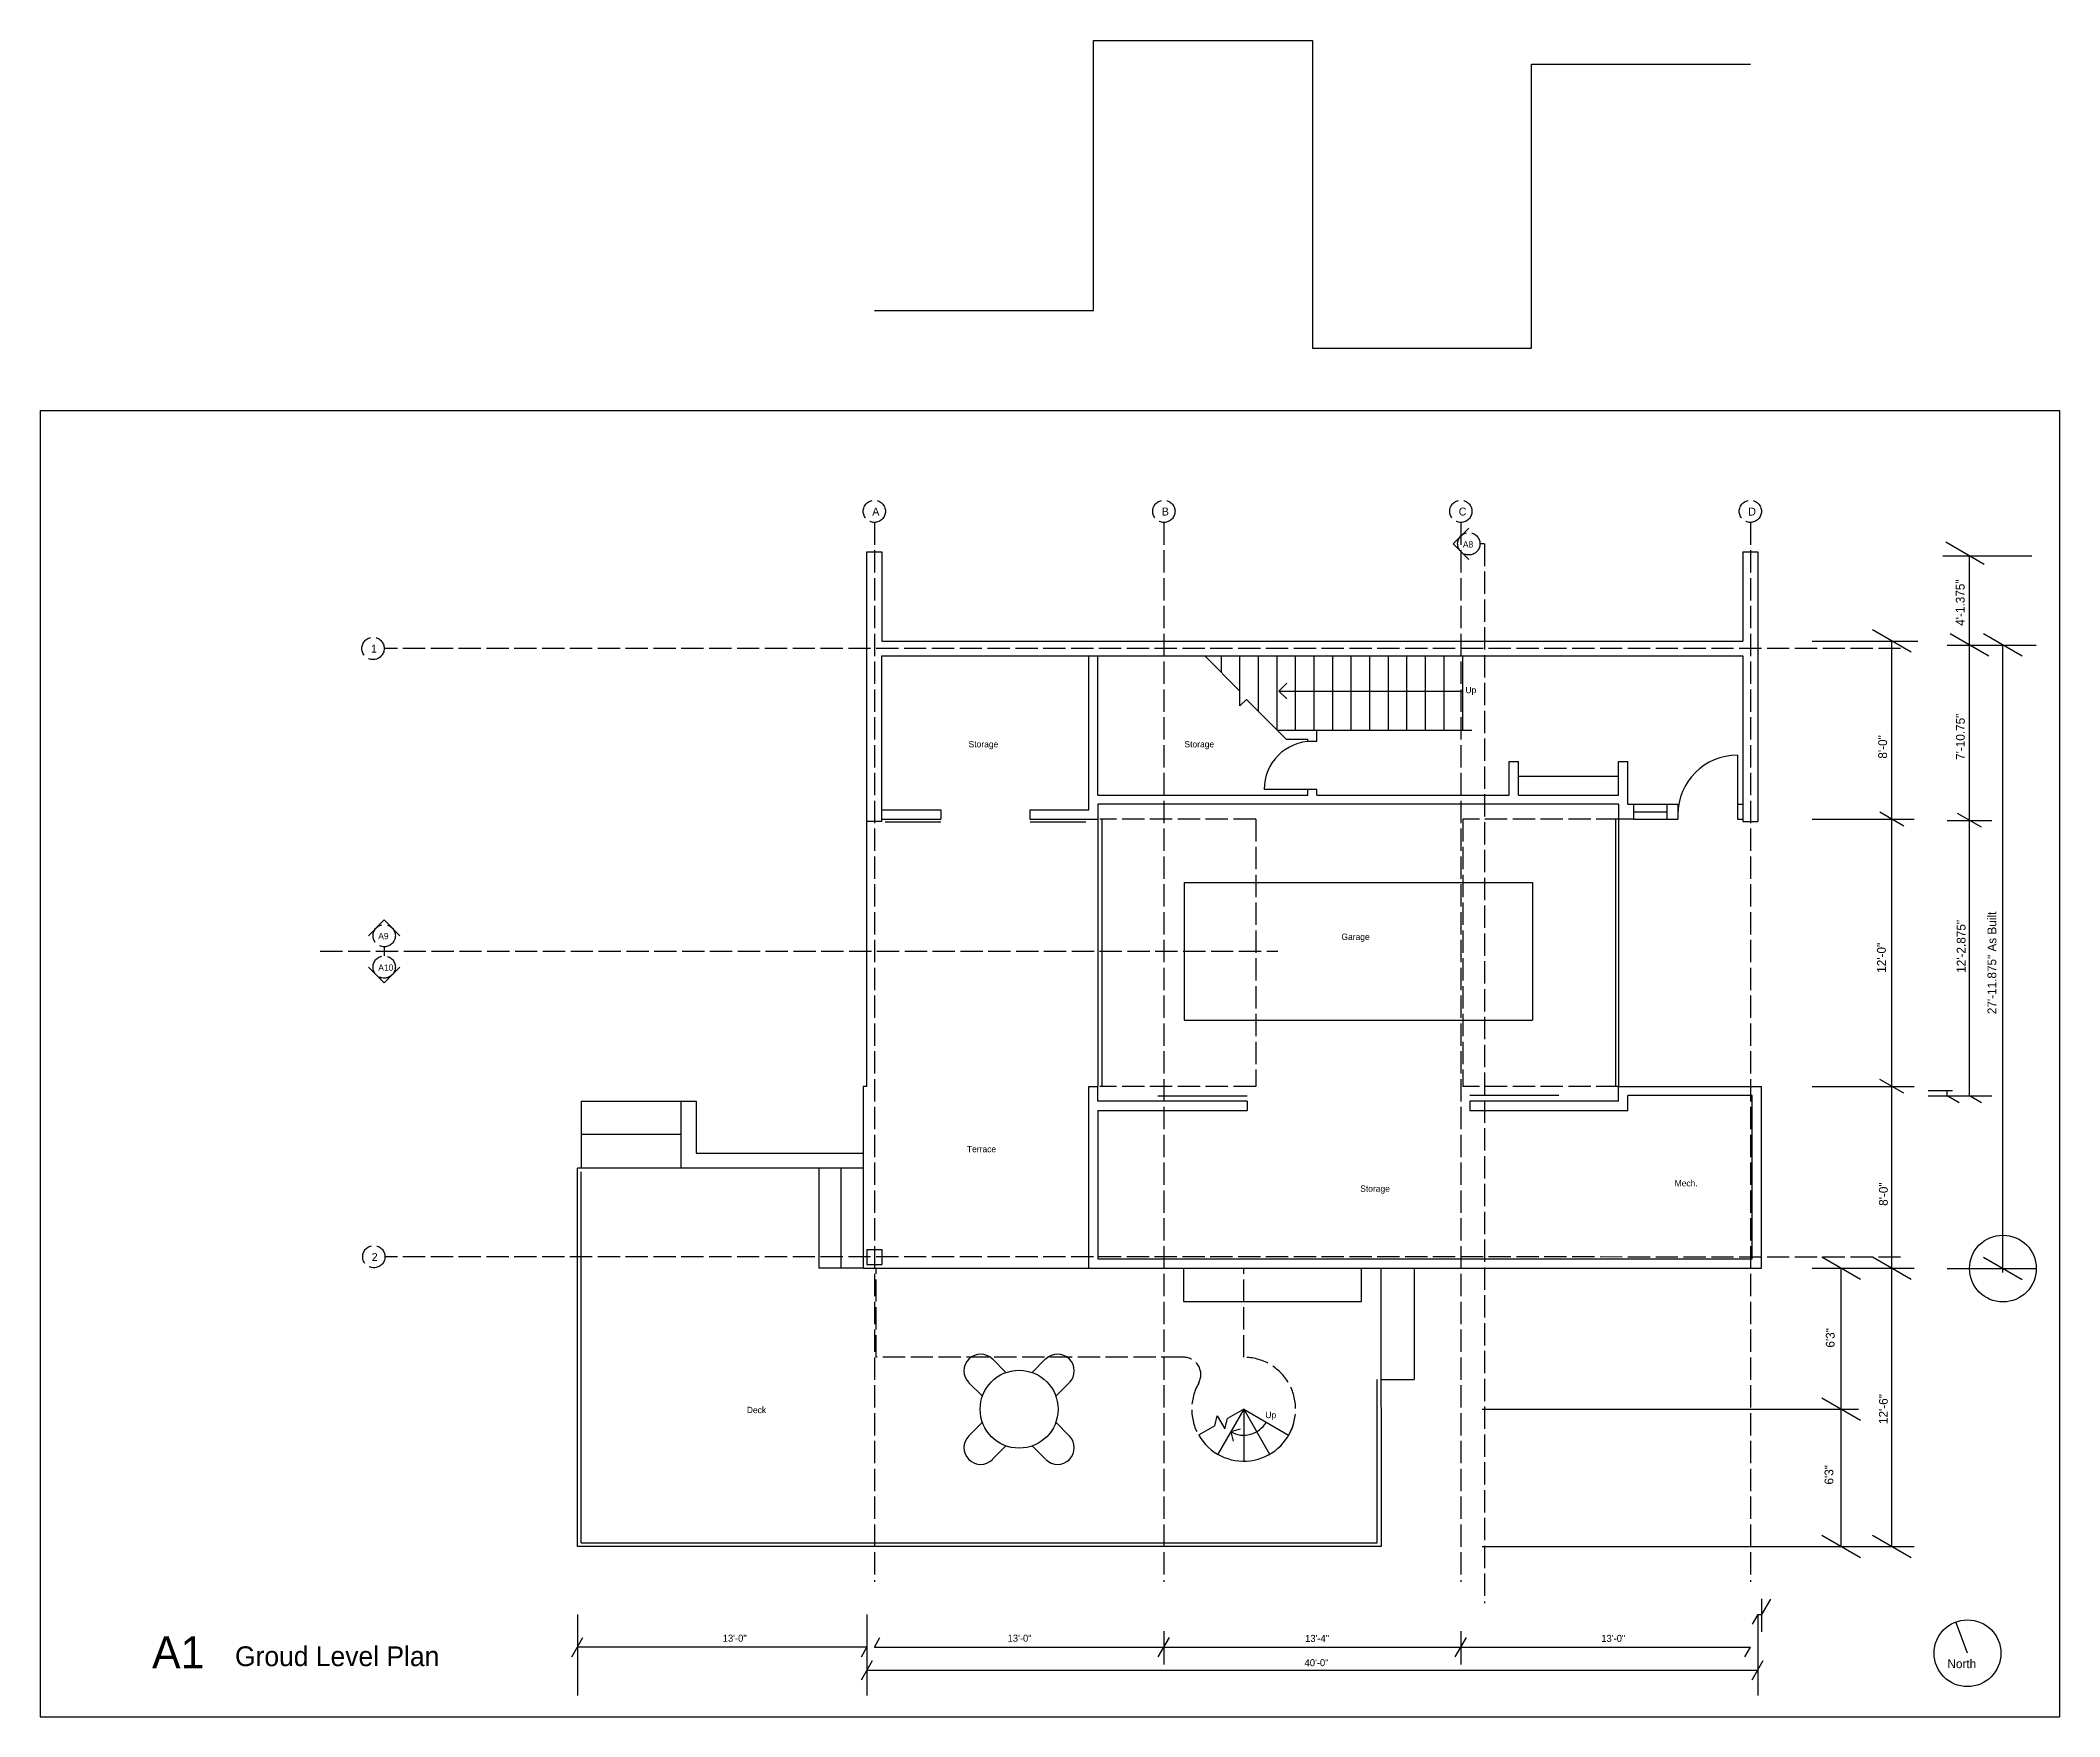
# Model space of a CAD drawing. Header units: inches. Extents: x 967 to 7501, y 257 to 3634.
# Drawn here: x 967 to 2055, y 2730 to 3634 of the extents above; entities that cross this region are included whole.
import ezdxf

# ---------------------------------------------------------------- set-up
doc = ezdxf.new("R2010")
doc.units = ezdxf.units.IN
doc.header["$MEASUREMENT"] = 0
doc.linetypes.add('ACAD_ISO02W100', pattern=[15, 12, -3])
for name, color, linetype in [('const', 7, 'Continuous'), ('e1', 7, 'Continuous'), ('e2', 251, 'Continuous'), ('glass', 172, 'Continuous'), ('grid', 252, 'ACAD_ISO02W100'), ('millwork', 253, 'Continuous'), ('soffit', 253, 'ACAD_ISO02W100'), ('stairs', 140, 'Continuous'), ('walls', 7, 'Continuous')]:
    doc.layers.add(name, color=color, linetype=linetype)

msp = doc.modelspace()

# ---------------------------------------------------------------- texts
at = {"layer": 'const', "attachment_point": 1}
for s, insert, char_height, width in [('A', (1415.2, 3381.9), 4.26, 1625.197), ('B', (1571.2, 3381.9), 4.26, 1625.197), ('C', (1731.2, 3381.9), 4.26, 1625.197), ('D', (1887.2, 3381.9), 4.26, 1625.197), ('A8', (1733.4, 3363.8), 3.41, 1300.158), ('1', (1145.1, 3308), 4.26, 1625.197), ('\\pt3.4098;Up', (1734.8, 3285.3), 3.41, 1300.158), ('\\pt3.4098;Storage', (1467.1, 3256.1), 3.41, 1300.158), ('\\pt3.4098;Storage', (1583.4, 3256.1), 3.41, 1300.158), ('A9', (1149, 3152.7), 3.41, 1300.158), ('\\pt3.4098;Garage', (1668, 3152.3), 3.41, 1300.158), ('A10', (1149, 3135.7), 3.41, 1300.158), ('\\pt3.4098;Terrace', (1466.2, 3037.9), 3.41, 1300.158), ('\\pt3.4098;Storage', (1678.1, 3016.6), 3.41, 1300.158), ('\\pt3.4098;Mech.', (1847.5, 3019.5), 3.41, 1300.158), ('2', (1145.5, 2980.2), 4.26, 1625.197), ('\\pt3.4098;Deck', (1347.6, 2897.3), 3.41, 1300.158), ('\\pt3.4098;Up', (1627, 2894.6), 3.41, 1300.158), ('13\'-0"', (1334.6, 2774.5), 3.79, 1444.62), ('13\'-0"', (1488.1, 2774.5), 3.79, 1444.62), ('13\'-4"', (1648.4, 2774.4), 3.79, 1444.62), ('13\'-0"', (1808, 2774.4), 3.79, 1444.62), ('A1', (1027.1, 2773.6), 17.26, 6582.049), ('Groud Level Plan', (1071.8, 2768.2), 10.656, 4062.993), ('40\'-0"', (1648.1, 2761.3), 3.79, 1444.62), ('North', (1994.5, 2761.2), 4.74, 1805.775)]:
    msp.add_mtext(s, dxfattribs=dict(at, insert=insert, char_height=char_height, width=width))
at = {"layer": 'const', "width": 1805.775, "attachment_point": 1, "rotation": 90}
for s, insert, char_height in [('4\'-1.375"', (1999, 3318.2), 4.74), ('7\'-10.75"', (1999.1, 3245.9), 4.74), ('8\'-0"', (1957.2, 3246.6), 4.74), ('12\'-2.875"', (1999.5, 3131.2), 4.74), ('27\'-11.875" As Built', (2016.1, 3108.9), 4.736), ('12\'-0"', (1956.6, 3131.2), 4.74), ('8\'-0"', (1957.6, 3005.6), 4.74), ('6\'3"', (1929, 2929.2), 4.74), ('12\'-6"', (1957.6, 2888), 4.74), ('6\'3"', (1928.3, 2855.4), 4.74)]:
    msp.add_mtext(s, dxfattribs=dict(at, insert=insert, char_height=char_height))

# ---------------------------------------------------------------- linework, layer by layer
for p, q in [((966.9, 3434.3), (2054.9, 3434.3)), ((966.9, 3434.3), (966.9, 2730.3)), ((2054.9, 3434.3), (2054.9, 2730.3)), ((966.9, 2730.3), (2054.9, 2730.3))]:
    msp.add_line(p, q)
at = {"layer": 'const'}
for p, q in [((2014.3, 3351.2), (1993.6, 3363.2)), ((2040, 3355.8), (1992, 3355.8)), ((2006.4, 3064.9), (2006.4, 3355.8)), ((1974.9, 3304), (1954.1, 3316)), ((1964.5, 2822), (1964.5, 3310)), ((1994.4, 3307.8), (2042.4, 3307.8)), ((2016.8, 3301.8), (1996, 3313.8)), ((2034.8, 3301.8), (2014, 3313.8)), ((2024.4, 2969.6), (2024.4, 3307.8)), ((1921.7, 3214), (1976.5, 3214)), ((1971, 3210.3), (1958.1, 3217.7)), ((1994.4, 3213.3), (2018.4, 3213.3)), ((2012.8, 3209.6), (1999.9, 3217)), ((1921.7, 3070), (1976.5, 3070)), ((1971, 3066.3), (1958.1, 3073.7)), ((1984.2, 3067.8), (1997.3, 3067.8)), ((1984.2, 3064.9), (2018.4, 3064.9)), ((1994.4, 3064.9), (1994.4, 3067.8)), ((2000.8, 3061.2), (1994.4, 3064.9)), ((2012.8, 3061.2), (2006.4, 3064.9)), ((1921.7, 2972), (1976.5, 2972)), ((1947.6, 2966), (1926.8, 2978)), ((1937.2, 2822), (1937.2, 2972)), ((1974.9, 2966), (1954.1, 2978)), ((1994.4, 2971.8), (2042.4, 2971.8)), ((2034.8, 2965.8), (2014, 2977.8)), ((1743.8, 2896), (1946.5, 2896)), ((1947.6, 2890), (1926.8, 2902)), ((1743.8, 2822), (1976.5, 2822)), ((1947.6, 2816), (1926.8, 2828)), ((1974.9, 2816), (1954.1, 2828)), ((1256.3, 2785.3), (1256.3, 2741.7)), ((1412.3, 2785.3), (1412.3, 2741.7)), ((1892.3, 2785.3), (1889.3, 2780.1)), ((1892.3, 2785.3), (1892.3, 2741.7)), ((1892.3, 2785.3), (1894.3, 2785.3)), ((1899.1, 2793.6), (1894.3, 2785.3)), ((1253.3, 2762.6), (1259.3, 2773)), ((1412.3, 2767.8), (1256.3, 2767.8)), ((1409.3, 2762.6), (1412.3, 2767.8)), ((1416.3, 2767.8), (1419.3, 2773)), ((1416.3, 2767.8), (1888.3, 2767.8)), ((1569.3, 2762.6), (1575.3, 2773)), ((1729.3, 2762.6), (1735.3, 2773)), ((1885.3, 2762.6), (1888.3, 2767.8)), ((1409.3, 2750.1), (1415.3, 2760.5)), ((1412.3, 2755.3), (1892.3, 2755.3)), ((1889.3, 2750.1), (1895.3, 2760.5))]:
    msp.add_line(p, q, dxfattribs=at)
at = {"layer": 'e1'}
msp.add_circle((2005.3, 2764.5), 18, dxfattribs=at)
at = {"layer": 'e2'}
for p, q in [((1745.1, 3362.4), (1742.6, 3362.4)), ((1412.3, 3070), (1412.3, 3212.8)), ((1412.3, 3070), (1410.3, 3070)), ((1410.3, 3070), (1410.3, 2972)), ((1410.3, 2972), (1531.8, 2972))]:
    msp.add_line(p, q, dxfattribs=at)
at = {"layer": 'glass'}
msp.add_line((1825.3, 3218), (1843.3, 3218), dxfattribs=at)
at = {"layer": 'grid'}
for p, q in [((1416.3, 3373.9), (1416.3, 2803)), ((1572.3, 3373.9), (1572.3, 2803)), ((1732.3, 3373.9), (1732.3, 2803)), ((1888.3, 3373.9), (1888.3, 2803)), ((1745.1, 3362.4), (1745.1, 2791.5)), ((1969.3, 3306), (1152.2, 3306)), ((1152.2, 3145.2), (1152.2, 3140.3)), ((1117.7, 3142.8), (1633.7, 3142.8)), ((1969.3, 2978), (1152.6, 2978.2))]:
    msp.add_line(p, q, dxfattribs=at)
for centre in [(1416.3, 3379.9), (1572.3, 3379.9), (1732.3, 3379.9), (1888.3, 3379.9), (1736.6, 3362.4), (1146.2, 3306), (1152.2, 3151.2), (1152.2, 3134.3), (1146.6, 2978.2)]:
    msp.add_circle(centre, 6, dxfattribs=at)
at = {"layer": 'millwork'}
for p, q in [((1881.3, 3248.5), (1881.3, 3216.5)), ((1817.3, 3237), (1763.3, 3237)), ((1825.3, 3222), (1843.3, 3222)), ((1825.3, 3214), (1843.3, 3214)), ((1258.3, 3062), (1312.3, 3062)), ((1258.3, 3062), (1258.3, 3026)), ((1312.3, 3062), (1320.3, 3062)), ((1312.3, 3026), (1312.3, 3062)), ((1320.3, 3062), (1320.3, 3034)), ((1617.1, 3064.7), (1569.1, 3064.7)), ((1785.1, 3065.1), (1737.1, 3065.1)), ((1312.3, 3044), (1258.3, 3044)), ((1256.3, 2822), (1256.3, 3026)), ((1312.3, 3026), (1256.3, 3026)), ((1410.3, 3026), (1312.3, 3026)), ((1320.3, 3034), (1410.3, 3034)), ((1386.3, 3026), (1386.3, 2972)), ((1398.3, 3026), (1398.3, 2972)), ((1258.3, 2824), (1258.3, 3024)), ((1410.3, 2972), (1386.3, 2972)), ((1582.8, 2972), (1582.8, 2954)), ((1678.8, 2954), (1678.8, 2972)), ((1689.2, 2972), (1689.3, 2822)), ((1707.2, 2972), (1707.2, 2912)), ((1582.8, 2954), (1678.8, 2954)), ((1480, 2923.1), (1487.2, 2915.8)), ((1508.6, 2923.1), (1501.3, 2915.8)), ((1467.2, 2910.3), (1474.5, 2903.1)), ((1521.3, 2910.3), (1514.1, 2903.1)), ((1687.3, 2824), (1687.3, 2912)), ((1689.2, 2912), (1707.2, 2912)), ((1615.3, 2896), (1601.3, 2871.8)), ((1615.3, 2896), (1606.6, 2891)), ((1615.3, 2896), (1639.5, 2882)), ((1615.3, 2896), (1629.3, 2871.8)), ((1467.2, 2881.7), (1474.5, 2889)), ((1521.3, 2881.7), (1514.1, 2889)), ((1599.7, 2887), (1591, 2882)), ((1599.7, 2887), (1601.1, 2892.5)), ((1601.1, 2892.5), (1605.1, 2885.5)), ((1605.1, 2885.5), (1606.6, 2891)), ((1613.5, 2885.3), (1608.3, 2883.9)), ((1608.3, 2883.9), (1609.7, 2878.7)), ((1480, 2869), (1487.2, 2876.2)), ((1508.6, 2869), (1501.3, 2876.2)), ((1689.3, 2822), (1256.3, 2822)), ((1258.3, 2824), (1687.3, 2824))]:
    msp.add_line(p, q, dxfattribs=at)
msp.add_circle((2024.4, 2971.8), 18, dxfattribs=at)
for centre, radius, start, end in [((1652.3, 3230), 26, 90, 180), ((1881.3, 3216.5), 32, 90, 180), ((1473.6, 2916.7), 9, 45, 225), ((1515, 2916.7), 9, 315, 135), ((1615.3, 2896), 28, 210, 345), ((1615.3, 2896), 14, 240, 330), ((1473.6, 2875.3), 9, 135, 315), ((1515, 2875.3), 9, 225, 45)]:
    msp.add_arc(centre, radius, start, end, dxfattribs=at)
at = {"layer": 'soffit'}
for p, q in [((1621.8, 3214), (1537.8, 3214)), ((1621.8, 3214), (1621.8, 3070)), ((1817.3, 3214), (1733.3, 3214)), ((1733.3, 3214), (1733.3, 3070)), ((1621.8, 3070), (1537.8, 3070)), ((1817.3, 3070), (1733.3, 3070)), ((1417.3, 2924), (1417.3, 2972)), ((1615.3, 2924), (1615.3, 2972)), ((1582.9, 2924), (1417.3, 2924))]:
    msp.add_line(p, q, dxfattribs=at)
for centre, radius, start, end in [((1582.9, 2914.7), 9.33, 330, 90), ((1615.3, 2896), 28, 330, 90), ((1615.3, 2896), 28, 150, 210)]:
    msp.add_arc(centre, radius, start, end, dxfattribs=at)
at = {"layer": 'stairs'}
for p, q in [((1613.3, 3283), (1594.3, 3302)), ((1603.3, 3293), (1603.3, 3302)), ((1613.3, 3275), (1613.3, 3302)), ((1623.3, 3272), (1623.3, 3302)), ((1633.3, 3262), (1633.3, 3302)), ((1643.3, 3262), (1643.3, 3302)), ((1653.3, 3262), (1653.3, 3302)), ((1663.3, 3262), (1663.3, 3302)), ((1673.3, 3262), (1673.3, 3302)), ((1683.3, 3262), (1683.3, 3302)), ((1693.3, 3262), (1693.3, 3302)), ((1703.3, 3262), (1703.3, 3302)), ((1713.3, 3262), (1713.3, 3302)), ((1723.3, 3262), (1723.3, 3302)), ((1733.3, 3262), (1733.3, 3302)), ((1634.3, 3283), (1638.5, 3287.2)), ((1613.3, 3275), (1616.8, 3278.5)), ((1638.3, 3257), (1616.8, 3278.5)), ((1634.3, 3283), (1733.3, 3283)), ((1634.3, 3283), (1638.5, 3278.8)), ((1633.3, 3262), (1738.3, 3262)), ((1649.8, 3257), (1638.3, 3257)), ((1649.8, 3256), (1654.8, 3256)), ((1652.3, 3230), (1626.3, 3230)), ((1654.8, 3230), (1649.8, 3230))]:
    msp.add_line(p, q, dxfattribs=at)
msp.add_lwpolyline([(1416.3, 3488.1), (1534.3, 3488.1), (1534.3, 3633.7), (1652.3, 3633.7), (1652.3, 3467.9), (1770.3, 3467.9), (1770.3, 3620.8), (1888.3, 3620.8)], dxfattribs=at)
at = {"layer": 'walls'}
for p, q in [((1736.6, 3370.9), (1728.1, 3362.4)), ((1736.6, 3353.9), (1728.1, 3362.4)), ((1412.3, 3212.8), (1412.3, 3358)), ((1412.3, 3358), (1420.3, 3358)), ((1420.3, 3358), (1420.3, 3310)), ((1884.3, 3358), (1884.3, 3310)), ((1884.3, 3358), (1892.3, 3358)), ((1892.3, 3358), (1892.3, 3212.8)), ((1420.3, 3310), (1884.3, 3310)), ((1921.7, 3310), (1978.5, 3310)), ((1420.3, 3302), (1884.3, 3302)), ((1420.3, 3212.8), (1420.3, 3302)), ((1531.8, 3219), (1531.8, 3302)), ((1536.8, 3227), (1536.8, 3302)), ((1884.3, 3302), (1884.3, 3214)), ((1649.8, 3256), (1649.8, 3257)), ((1654.8, 3256), (1654.8, 3262)), ((1758.3, 3245), (1763.3, 3245)), ((1758.3, 3227), (1758.3, 3245)), ((1763.3, 3227), (1763.3, 3245)), ((1763.3, 3227), (1763.3, 3245)), ((1817.3, 3227), (1817.3, 3245)), ((1817.3, 3245), (1822.3, 3245)), ((1822.3, 3222), (1822.3, 3245)), ((1536.8, 3227), (1649.8, 3227)), ((1817.3, 3222), (1536.8, 3222)), ((1536.8, 3222), (1536.8, 3214)), ((1649.8, 3227), (1649.8, 3230)), ((1654.8, 3227), (1654.8, 3230)), ((1654.8, 3227), (1758.3, 3227)), ((1763.3, 3227), (1817.3, 3227)), ((1817.3, 3222), (1817.3, 3214)), ((1822.3, 3222), (1825.3, 3222)), ((1825.3, 3222), (1825.3, 3214)), ((1843.3, 3222), (1843.3, 3214)), ((1843.3, 3222), (1848.3, 3222)), ((1848.3, 3222), (1849.3, 3222)), ((1849.3, 3222), (1849.3, 3214)), ((1881.3, 3222), (1881.3, 3214)), ((1881.3, 3222), (1884.3, 3222)), ((1420.3, 3212.8), (1412.3, 3212.8)), ((1420.3, 3219), (1452.1, 3219)), ((1420.3, 3214), (1452.1, 3214)), ((1452.1, 3212.3), (1422.1, 3212.3)), ((1452.1, 3219), (1452.1, 3214)), ((1500.1, 3219), (1500.1, 3214)), ((1500.1, 3219), (1531.8, 3219)), ((1500.1, 3214), (1536.8, 3214)), ((1530.3, 3212.3), (1500.3, 3212.3)), ((1536.8, 3214), (1536.8, 3070)), ((1538.8, 3214), (1538.8, 3070)), ((1815.6, 3214), (1815.6, 3070)), ((1825.3, 3214), (1817.3, 3214)), ((1817.3, 3214), (1817.3, 3070)), ((1843.3, 3214), (1849.3, 3214)), ((1881.3, 3214), (1884.3, 3214)), ((1884.3, 3214), (1884.3, 3212.8)), ((1884.3, 3212.8), (1892.3, 3212.8)), ((1583.2, 3179.9), (1771, 3179.9)), ((1583.2, 3179.9), (1583.2, 3105.7)), ((1771, 3179.9), (1771, 3105.7)), ((1143.7, 3151.2), (1152.2, 3159.7)), ((1160.7, 3151.2), (1152.2, 3159.7)), ((1143.7, 3134.3), (1152.2, 3125.8)), ((1160.7, 3134.3), (1152.2, 3125.8)), ((1583.2, 3105.7), (1771, 3105.7)), ((1531.8, 2972), (1531.8, 3070)), ((1531.8, 3070), (1536.8, 3070)), ((1536.8, 3062), (1536.8, 3070)), ((1817.3, 3070), (1887.8, 3070)), ((1817.3, 3062), (1817.3, 3070)), ((1887.8, 3070), (1894.3, 3070)), ((1894.3, 2972), (1894.3, 3070)), ((1617.1, 3062), (1536.8, 3062)), ((1617.1, 3062), (1617.1, 3057)), ((1817.3, 3062), (1737.1, 3062)), ((1737.1, 3062), (1737.1, 3057)), ((1889.3, 3065), (1822.3, 3065)), ((1822.3, 3057), (1822.3, 3065)), ((1889.3, 2977), (1889.3, 3065)), ((1536.8, 3057), (1536.8, 2977)), ((1536.8, 3057), (1617.1, 3057)), ((1737.1, 3057), (1822.3, 3057)), ((1412.3, 2982), (1420.3, 2982)), ((1412.3, 2982), (1412.3, 2974)), ((1420.3, 2982), (1420.3, 2974)), ((1412.3, 2974), (1420.3, 2974)), ((1531.8, 2972), (1894.3, 2972)), ((1536.8, 2977), (1889.3, 2977)), ((1615.3, 2896), (1615.3, 2868)), ((1894.3, 2793.9), (1894.3, 2776)), ((1572.3, 2776.4), (1572.3, 2758.4)), ((1732.3, 2776.4), (1732.3, 2758.4)), ((2005.3, 2764.5), (1999.1, 2781.4))]:
    msp.add_line(p, q, dxfattribs=at)
msp.add_circle((1494.3, 2896), 21, dxfattribs=at)

msp.set_redraw_order([(e.dxf.handle, doc.entitydb.next_handle()) for e in msp.query("TEXT MTEXT ATTDEF DIMENSION ARC_DIMENSION")])  # texts and dimensions are drawn at this point

doc.saveas('drawing.dxf')
